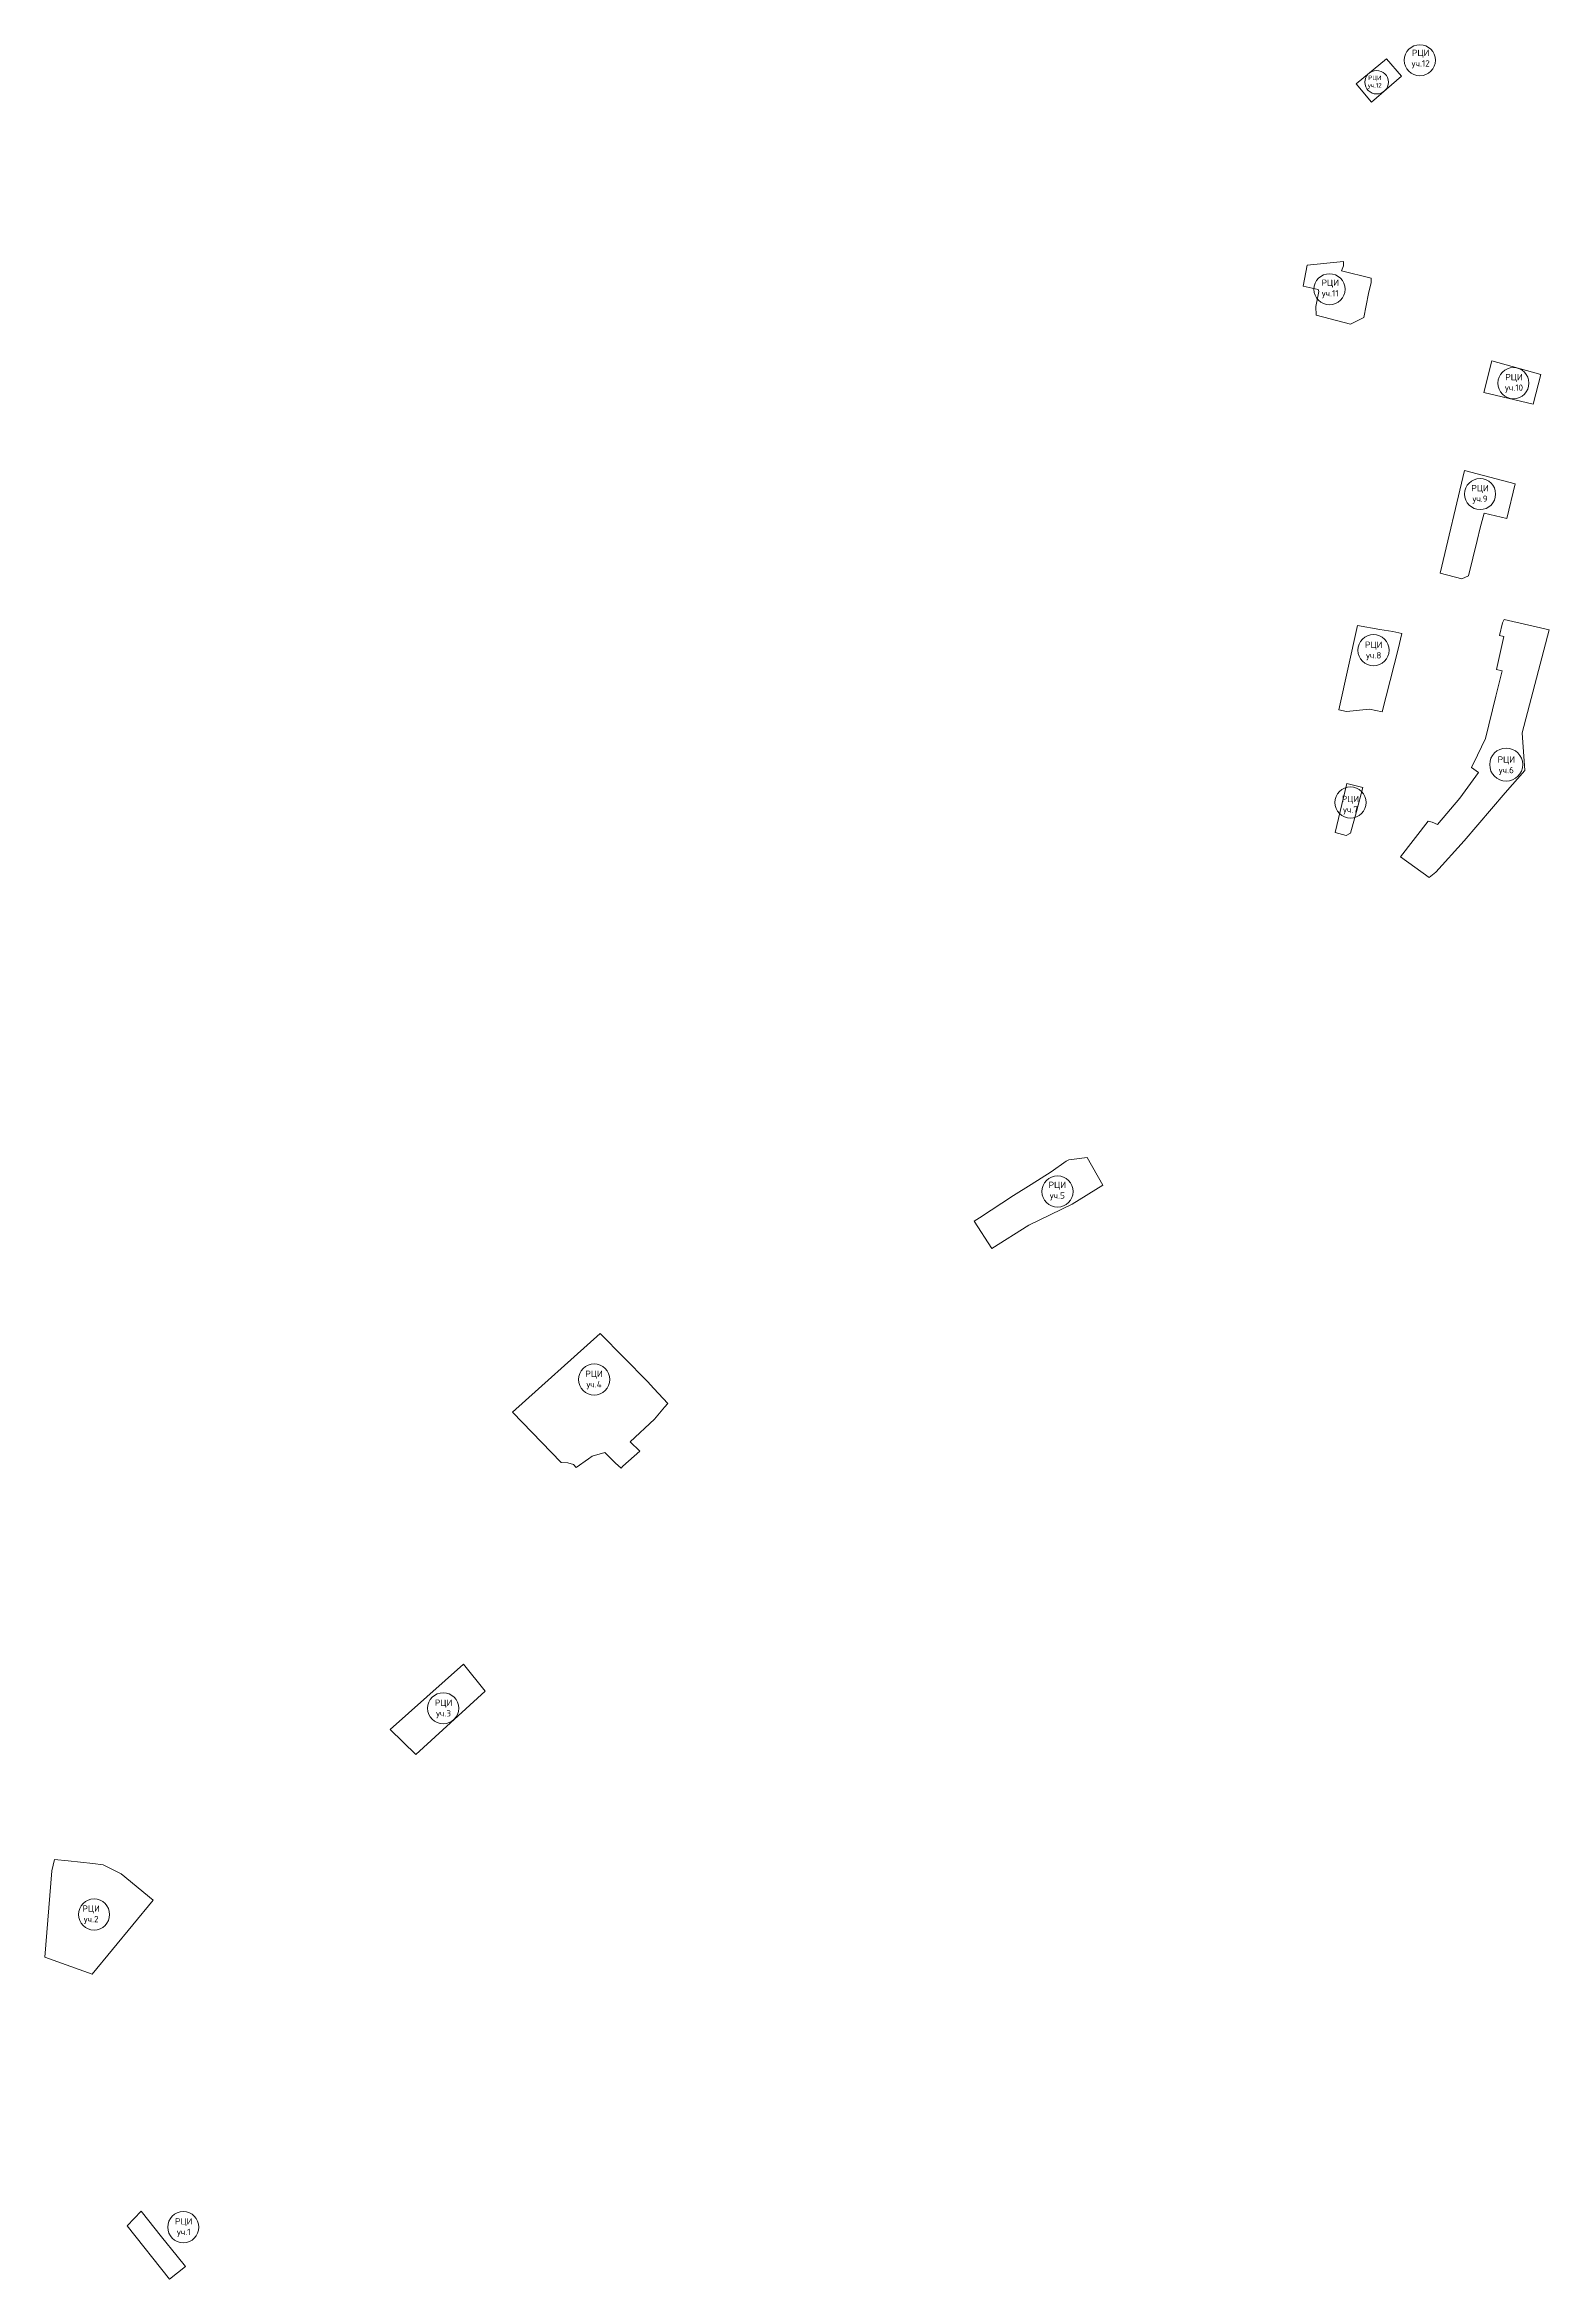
# Model space of a CAD drawing. Extents: x 1393084 to 1399110, y 357379 to 360774.
# Drawn here: x 1393084 to 1394631, y 357379 to 359678 of the extents above; entities that cross this region are included whole.
import ezdxf

# ---------------------------------------------------------------- set-up
doc = ezdxf.new("R2010")
doc.units = 0
doc.header["$MEASUREMENT"] = 0
doc.layers.add('РЦИ', color=30, linetype='Continuous')
doc.styles.get("Standard").update_dxf_attribs({"font": 'simplex.shx'})

msp = doc.modelspace()

# ---------------------------------------------------------------- texts
at = {"layer": 'РЦИ', "attachment_point": 2}
for s, insert, char_height, width in [('РЦИ\\Pуч.12', (1394499, 359673.1), 6.53, 6.533), ('РЦИ\\Pуч.12', (1394451.8, 359646.5), 4.67, 4.667), ('РЦИ\\Pуч.11', (1394406, 359436.6), 6.53, 6.533), ('РЦИ\\Pуч.10', (1394595, 359339.5), 6.53, 6.533), ('РЦИ\\Pуч.9', (1394560.1, 359225.2), 6.53, 6.533), ('РЦИ\\Pуч.8', (1394450.7, 359064.1), 6.53, 6.533), ('РЦИ\\Pуч.6', (1394587.1, 358946), 6.53, 6.533), ('РЦИ\\Pуч.7', (1394426.8, 358905.4), 6.53, 6.533), ('РЦИ\\Pуч.5', (1394125.3, 358508.3), 6.53, 6.533), ('РЦИ\\Pуч.4', (1393648.8, 358314), 6.53, 6.533), ('РЦИ\\Pуч.3', (1393494, 357975.5), 6.53, 6.533), ('РЦИ\\Pуч.2', (1393131.5, 357763.7), 6.53, 6.533), ('РЦИ\\Pуч.1', (1393226.7, 357441.9), 6.53, 6.533)]:
    msp.add_mtext(s, dxfattribs=dict(at, insert=insert, char_height=char_height, width=width))

# ---------------------------------------------------------------- linework, layer by layer
at = {"layer": 'РЦИ', "lineweight": 20}
for points in [[(1394432.8, 359637.8), (1394448.3, 359619), (1394479.2, 359645.9), (1394463.8, 359663.8), (1394432.8, 359637.8)], [(1394432.8, 359637.8), (1394448.3, 359619), (1394479.2, 359645.9), (1394463.8, 359663.8), (1394432.8, 359637.8)], [(1394445.5, 359422.3), (1394448.1, 359433.7), (1394448.2, 359438), (1394417.7, 359445.5), (1394419.8, 359450.7), (1394419.8, 359455.1), (1394382.1, 359451.5), (1394378.2, 359429.7), (1394393.7, 359426.5), (1394394.1, 359424.3), (1394391.2, 359408.9), (1394391.6, 359400.1), (1394426.7, 359390.7), (1394440.4, 359397.5), (1394445.5, 359422.3)], [(1394614.8, 359308.5), (1394564, 359320.3), (1394572.2, 359352.8), (1394622.6, 359338.8), (1394614.8, 359308.5)], [(1394614.8, 359308.5), (1394564, 359320.3), (1394572.2, 359352.8), (1394622.6, 359338.8), (1394614.8, 359308.5)], [(1394518.9, 359134.3), (1394541.2, 359128.7), (1394548.3, 359131.7), (1394557.2, 359168.2), (1394560.3, 359181.2), (1394564.4, 359196.3), (1394587.7, 359190.8), (1394596.3, 359226.5), (1394544.1, 359240), (1394518.9, 359134.3)], [(1394459.3, 358991.9), (1394463.6, 359007.8), (1394475.8, 359056.1), (1394479.5, 359072.5), (1394470.3, 359074.5), (1394457, 359076.6), (1394433.9, 359080.6), (1394414.9, 358993.7), (1394422.7, 358992.1), (1394446.4, 358994.6), (1394459.3, 358991.9)], [(1394478.3, 358842.6), (1394507.7, 358821.3), (1394514.5, 358826.8), (1394543.6, 358858.9), (1394586, 358908.4), (1394606.1, 358931.3), (1394603.5, 358970.3), (1394631.3, 359076.1), (1394584.8, 359086.9), (1394583.3, 359083.5), (1394580.1, 359070.2), (1394584.4, 359069.2), (1394577.1, 359035.3), (1394582.8, 359033.9), (1394576.3, 359007.9), (1394565.8, 358964.5), (1394557.5, 358947.2), (1394551.3, 358934.6), (1394558.6, 358929.4), (1394539.2, 358902.9), (1394516.4, 358875.8), (1394510.7, 358878.4), (1394506.7, 358879.2), (1394478.3, 358842.6)], [(1394423, 358918.1), (1394411, 358867.5), (1394422.3, 358864.5), (1394426.7, 358867), (1394433.1, 358889.1), (1394439.5, 358914), (1394423, 358918.1)], [(1394172.2, 358504.6), (1394155.9, 358533.1), (1394137.1, 358530.9), (1394134.3, 358529.5), (1394119, 358518.6), (1394098.2, 358505.4), (1394080.1, 358494.1), (1394045.3, 358471.1), (1394039.9, 358467.7), (1394058, 358439.7), (1394096, 358463.5), (1394140.7, 358485.2), (1394172.2, 358504.6)], [(1393654.9, 358352.2), (1393564.9, 358271.2), (1393615.1, 358219.3), (1393621.7, 358218.9), (1393627.6, 358217.3), (1393630.3, 358214.3), (1393643.2, 358223.3), (1393646.9, 358225.9), (1393659.8, 358229.8), (1393670.7, 358218.7), (1393676.6, 358213.7), (1393678.4, 358215.6), (1393695.8, 358230.9), (1393686, 358240.5), (1393711.1, 358264), (1393721.2, 358276.4), (1393724.6, 358280), (1393710.3, 358295.5), (1393703.7, 358302.7), (1393654.9, 358352.2)], [(1393439, 357944.6), (1393465.5, 357918.9), (1393536.7, 357984.1), (1393514.6, 358011.8), (1393439, 357944.6)], [(1393083.7, 357710.3), (1393132.4, 357693), (1393195.3, 357769), (1393162.3, 357796), (1393143.7, 357805.3), (1393133.1, 357806.9), (1393107.7, 357809.5), (1393093.8, 357810.9), (1393091.1, 357799.3), (1393083.7, 357710.3)], [(1393182.9, 357449.2), (1393203.7, 357422.6), (1393220, 357402.7), (1393228.4, 357392), (1393212, 357379), (1393168.6, 357434.1), (1393182.9, 357449.2)]]:
    msp.add_lwpolyline(points, dxfattribs=at)
at = {"layer": 'РЦИ', "lineweight": 0}
for centre, radius in [((1394498.2, 359662.2), 16), ((1394453.7, 359639.6), 12.1), ((1394405.2, 359426.6), 16), ((1394594.4, 359330), 16), ((1394560.1, 359215.9), 16), ((1394450.5, 359055.2), 16), ((1394587, 358937.5), 17), ((1394426.8, 358898.5), 16), ((1394125.5, 358498.2), 16), ((1393648.9, 358304.8), 16), ((1393493.6, 357966.5), 16), ((1393134.5, 357754.3), 16), ((1393226.3, 357432.6), 16)]:
    msp.add_circle(centre, radius, dxfattribs=at)

msp.set_redraw_order([(e.dxf.handle, doc.entitydb.next_handle()) for e in msp.query("TEXT MTEXT ATTDEF DIMENSION ARC_DIMENSION")])  # texts and dimensions are drawn at this point

doc.saveas('drawing.dxf')
